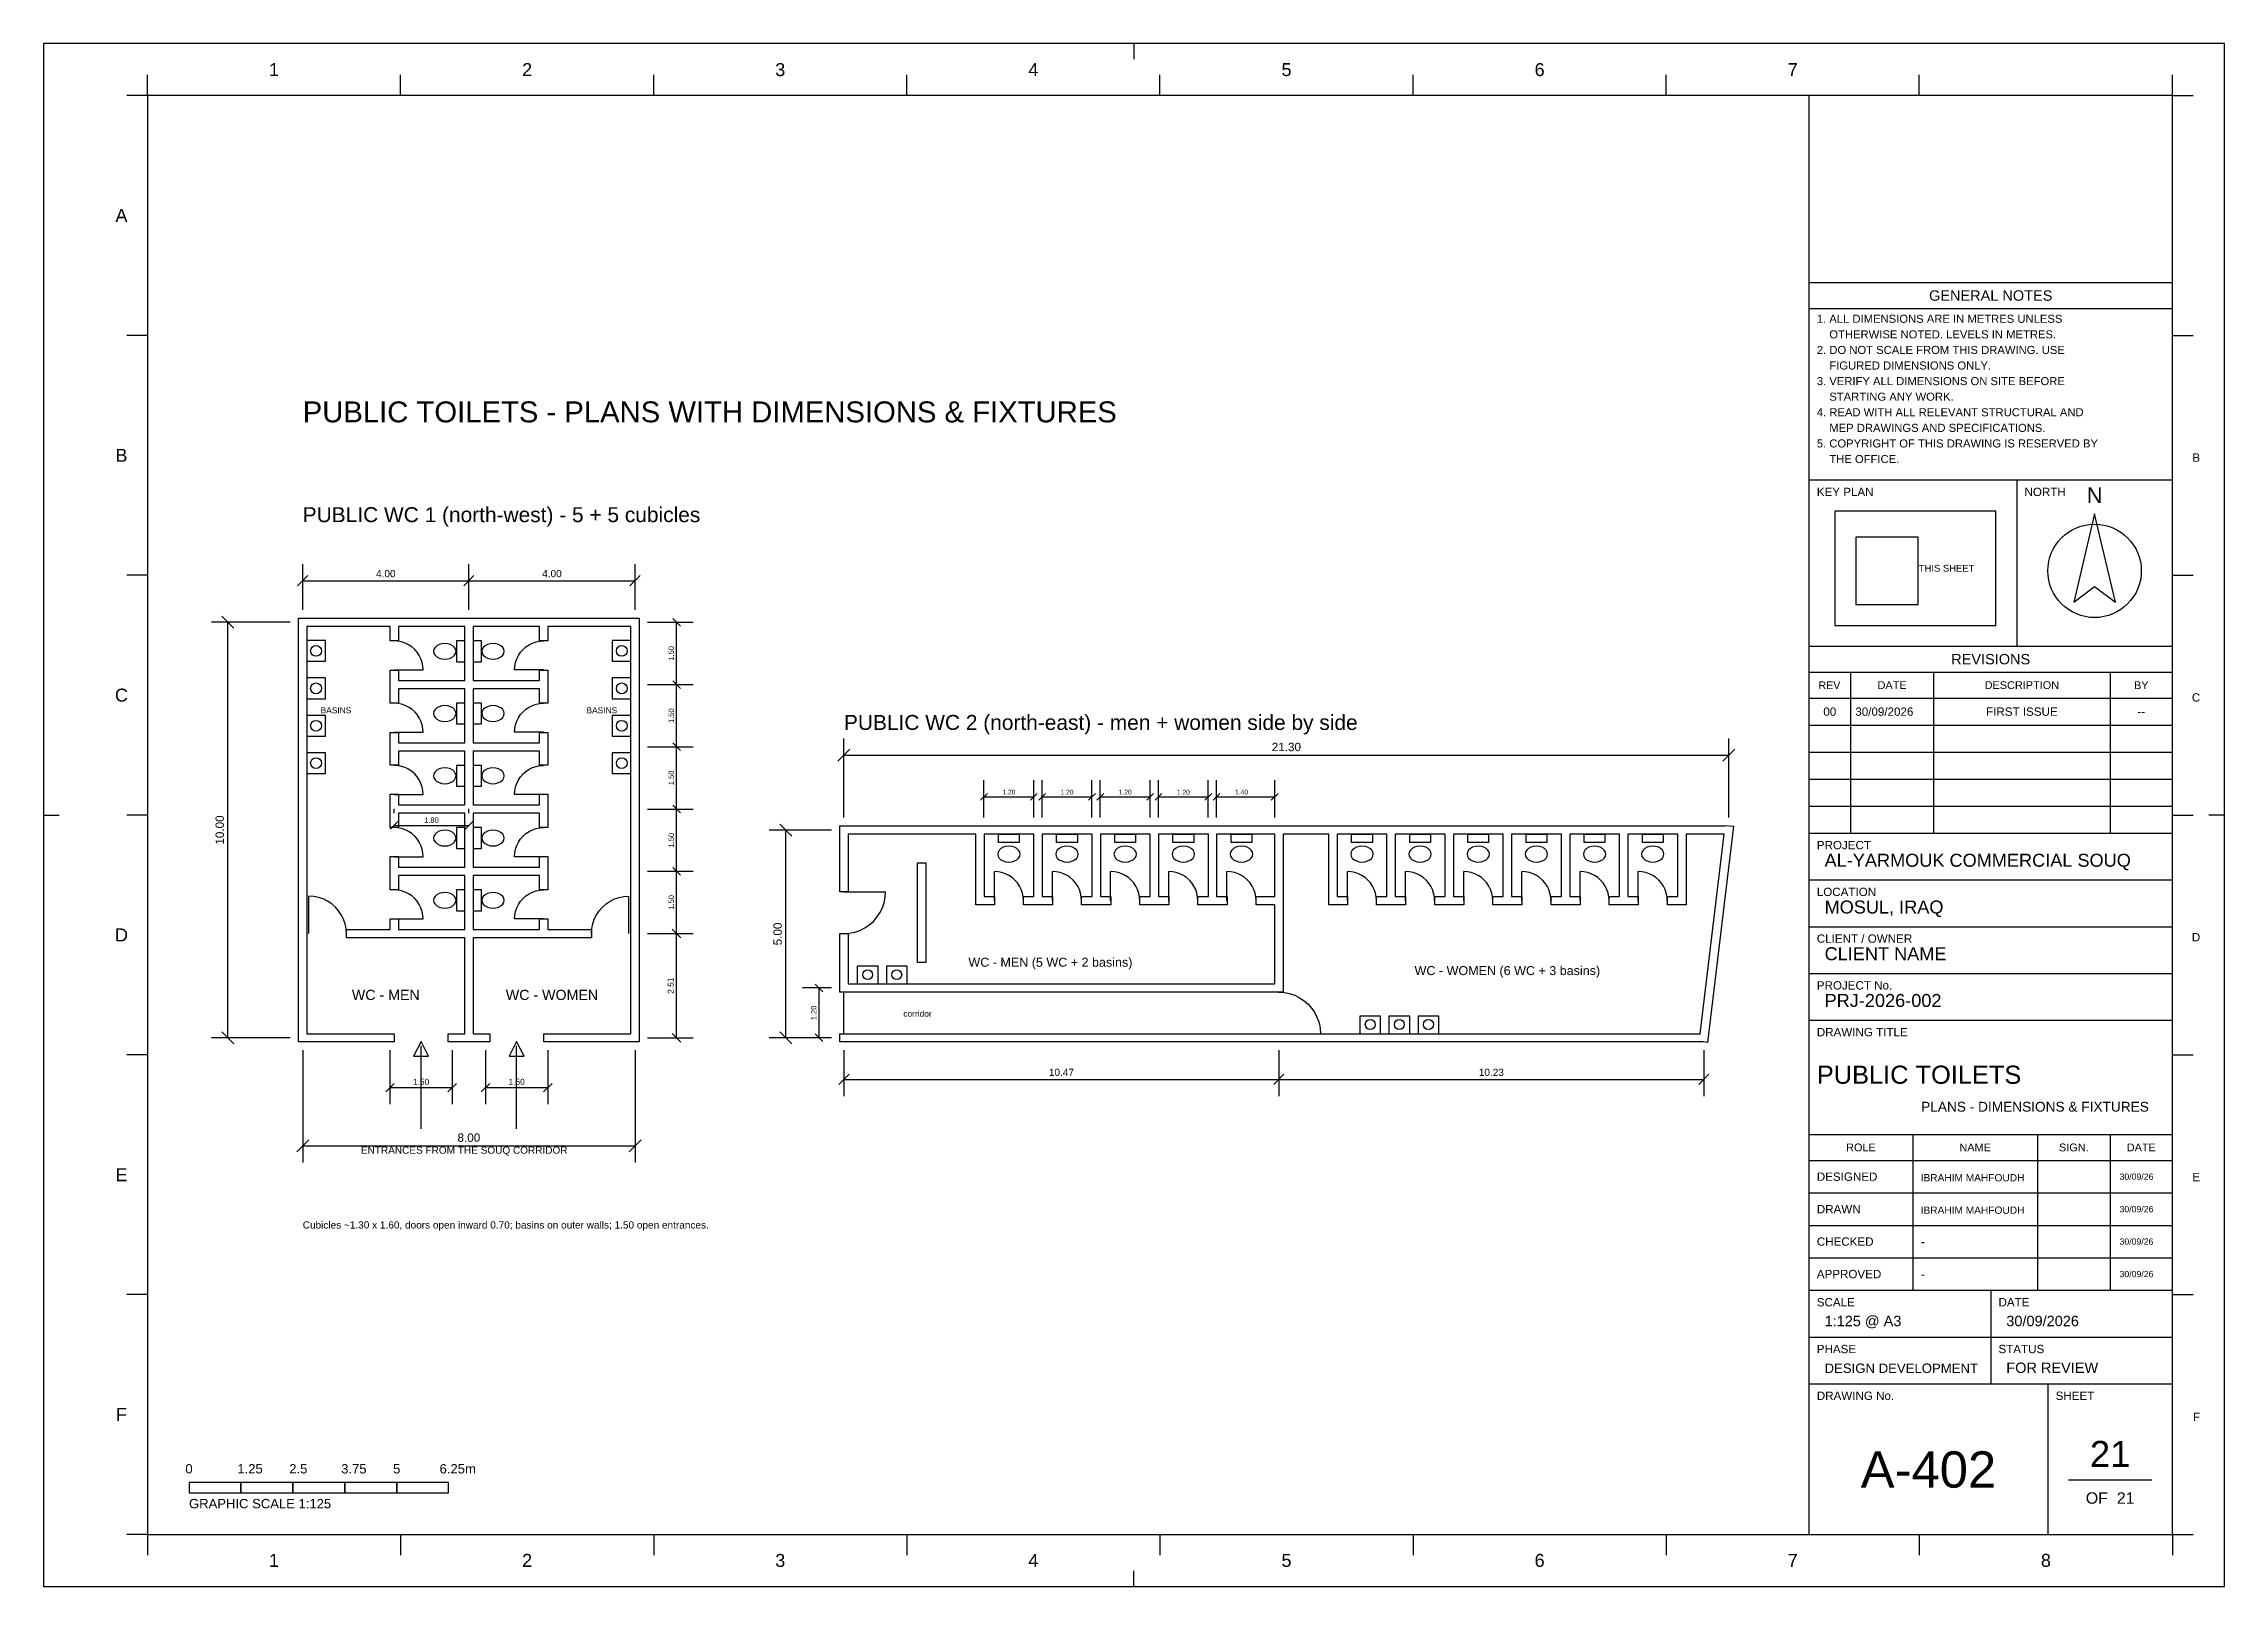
# Model space of a CAD drawing. Header units: metres. Extents: x 0 to 3661, y -5 to 371.
# Drawn here: x 3608 to 3660.5, y 0 to 37.1 of the extents above; entities that cross this region are included whole.
import ezdxf
from ezdxf.enums import TextEntityAlignment as Align

# ---------------------------------------------------------------- set-up
doc = ezdxf.new("R2010")
doc.units = ezdxf.units.M
doc.header["$MEASUREMENT"] = 0
for name, color, linetype in [('A-DOOR', 4, 'Continuous'), ('A-FIXT', 5, 'Continuous'), ('A-TEXT', 7, 'Continuous'), ('A-WALL', 7, 'Continuous'), ('A3_FRAME', 7, 'Continuous'), ('A3_SHEET', 7, 'Continuous'), ('AREA', 5, 'Continuous'), ('DIM', 1, 'Continuous'), ('SUB', 5, 'Continuous'), ('TB_FIELDS', 7, 'Continuous'), ('TB_HEADINGS', 7, 'Continuous'), ('TB_LABELS', 7, 'Continuous'), ('TB_LINES_THICK', 7, 'Continuous'), ('TB_LINES_THIN', 7, 'Continuous'), ('TB_SYMBOLS', 7, 'Continuous'), ('TITLE', 1, 'Continuous')]:
    doc.layers.add(name, color=color, linetype=linetype)
doc.styles.get("Standard").update_dxf_attribs({"font": 'arial.ttf'})

msp = doc.modelspace()

# ---------------------------------------------------------------- texts
at = {"layer": 'A-TEXT'}
msp.add_text('Cubicles ~1.30 x 1.60, doors open inward 0.70; basins on outer walls; 1.50 open entrances.', height=0.1728, dxfattribs=at).set_placement((3614.238, 8.611))
at = {"layer": 'AREA'}
for s, height, p in [('BASINS', 0.144, (3615.038, 21.011)), ('BASINS', 0.144, (3621.438, 21.011)), ('WC - MEN (5 WC + 2 basins)', 0.216, (3632.238, 14.911)), ('WC - WOMEN (6 WC + 3 basins)', 0.216, (3643.238, 14.71)), ('WC - MEN', 0.2448, (3616.238, 14.111)), ('WC - WOMEN', 0.2448, (3620.238, 14.111)), ('corridor', 0.144, (3629.038, 13.71))]:
    msp.add_text(s, height=height, dxfattribs=at).set_placement(p, align=Align.CENTER)
at = {"layer": 'DIM'}
for s, height, p in [('4.00', 0.1728, (3616.238, 24.285)), ('4.00', 0.1728, (3620.238, 24.285)), ('21.30', 0.2016, (3637.918, 20.099)), ('1.20', 0.1152, (3631.238, 19.056)), ('1.20', 0.1152, (3632.638, 19.056)), ('1.20', 0.1152, (3634.038, 19.056)), ('1.20', 0.1152, (3635.438, 19.056)), ('1.40', 0.1152, (3636.838, 19.056)), ('1.80', 0.1296, (3617.338, 18.373)), ('1.50', 0.144, (3617.088, 12.07)), ('1.50', 0.144, (3619.388, 12.07)), ('10.47', 0.1728, (3632.503, 12.284)), ('10.23', 0.1728, (3642.853, 12.284)), ('8.00', 0.2016, (3618.238, 10.698))]:
    msp.add_text(s, height=height, dxfattribs=at).set_placement(p, align=Align.CENTER)
for s, height, p in [('1.50', 0.1296, (3623.175, 22.451)), ('1.50', 0.1296, (3623.175, 20.953)), ('1.50', 0.1296, (3623.175, 19.456)), ('10.00', 0.2016, (3612.34, 18.201)), ('1.50', 0.1296, (3623.175, 17.957)), ('1.50', 0.1296, (3623.175, 16.459)), ('5.00', 0.2016, (3625.77, 15.7)), ('2.51', 0.144, (3623.168, 14.456)), ('1.20', 0.1296, (3626.605, 13.8))]:
    msp.add_text(s, height=height, rotation=90, dxfattribs=at).set_placement(p, align=Align.CENTER)
at = {"layer": 'SUB'}
msp.add_text('ENTRANCES FROM THE SOUQ CORRIDOR', height=0.1728, dxfattribs=at).set_placement((3615.638, 10.411))
at = {"layer": 'TB_FIELDS'}
for s, height, p in [('1. ALL DIMENSIONS ARE IN METRES UNLESS', 0.1938, (3650.688, 30.407)), ('    OTHERWISE NOTED. LEVELS IN METRES.', 0.1938, (3650.688, 30.032)), ('2. DO NOT SCALE FROM THIS DRAWING. USE', 0.1938, (3650.688, 29.657)), ('    FIGURED DIMENSIONS ONLY.', 0.1938, (3650.688, 29.282)), ('3. VERIFY ALL DIMENSIONS ON SITE BEFORE', 0.1938, (3650.688, 28.907)), ('4. READ WITH ALL RELEVANT STRUCTURAL AND', 0.1938, (3650.688, 28.157)), ('    STARTING ANY WORK.', 0.1938, (3650.688, 28.532)), ('    MEP DRAWINGS AND SPECIFICATIONS.', 0.1938, (3650.688, 27.782)), ('5. COPYRIGHT OF THIS DRAWING IS RESERVED BY', 0.1938, (3650.688, 27.407)), ('    THE OFFICE.', 0.1938, (3650.688, 27.032)), ('00', 0.2, (3650.845, 20.95)), ('30/09/2026', 0.2, (3651.615, 20.95)), ('FIRST ISSUE', 0.2, (3654.763, 20.95)), ('--', 0.2, (3658.407, 20.95)), ('AL-YARMOUK COMMERCIAL SOUQ', 0.3125, (3650.875, 17.317)), ('MOSUL, IRAQ', 0.3125, (3650.875, 16.192)), ('CLIENT NAME', 0.3125, (3650.875, 15.068)), ('PRJ-2026-002', 0.3125, (3650.875, 13.943)), ('PLANS - DIMENSIONS & FIXTURES', 0.2355, (3653.199, 11.425)), ('IBRAHIM MAHFOUDH', 0.1749, (3653.188, 9.747)), ('30/09/26', 0.15, (3657.976, 9.784)), ('IBRAHIM MAHFOUDH', 0.1749, (3653.188, 8.966)), ('30/09/26', 0.15, (3657.976, 9.003)), ('-', 0.225, (3653.188, 8.184)), ('30/09/26', 0.15, (3657.976, 8.222)), ('-', 0.225, (3653.188, 7.403)), ('30/09/26', 0.15, (3657.976, 7.441)), ('1:125 @ A3', 0.25, (3650.875, 6.261)), ('30/09/2026', 0.25, (3655.25, 6.261)), ('DESIGN DEVELOPMENT', 0.2266, (3650.875, 5.136)), ('FOR REVIEW', 0.25, (3655.25, 5.136)), ('OF  21', 0.275, (3657.163, 1.988))]:
    msp.add_text(s, height=height, dxfattribs=at).set_placement(p)
at = {"layer": 'TB_HEADINGS'}
for s, height, p in [('GENERAL NOTES', 0.25, (3653.39, 30.938)), ('REVISIONS', 0.25, (3653.924, 22.188)), ('PUBLIC TOILETS', 0.4375, (3650.688, 12.094)), ('A-402', 0.875, (3651.745, 2.375)), ('21', 0.625, (3657.264, 2.875))]:
    msp.add_text(s, height=height, dxfattribs=at).set_placement(p)
at = {"layer": 'TB_LABELS'}
for s, height, p in [('1', 0.312, (3613.425, 36.344)), ('2', 0.312, (3619.519, 36.344)), ('3', 0.312, (3625.613, 36.344)), ('4', 0.312, (3631.707, 36.344)), ('5', 0.312, (3637.8, 36.344)), ('6', 0.312, (3643.894, 36.344)), ('7', 0.312, (3649.988, 36.344)), ('A', 0.312, (3609.729, 32.833)), ('B', 0.312, (3609.729, 27.062)), ('B', 0.2, (3659.729, 27.062)), ('KEY PLAN', 0.2, (3650.688, 26.238)), ('NORTH', 0.2, (3655.688, 26.238)), ('THIS SHEET', 0.1625, (3653.144, 24.419)), ('C', 0.312, (3609.717, 21.292)), ('REV', 0.1822, (3650.731, 21.594)), ('DATE', 0.1875, (3652.151, 21.594)), ('DESCRIPTION', 0.1875, (3654.73, 21.594)), ('BY', 0.1875, (3658.325, 21.594)), ('C', 0.2, (3659.717, 21.292)), ('PROJECT', 0.2, (3650.688, 17.738)), ('LOCATION', 0.2, (3650.688, 16.613)), ('D', 0.312, (3609.717, 15.521)), ('CLIENT / OWNER', 0.2, (3650.688, 15.488)), ('D', 0.2, (3659.717, 15.521)), ('PROJECT No.', 0.2, (3650.688, 14.363)), ('DRAWING TITLE', 0.2, (3650.688, 13.238)), ('ROLE', 0.1875, (3651.393, 10.469)), ('NAME', 0.1875, (3654.122, 10.469)), ('SIGN.', 0.1875, (3656.518, 10.469)), ('DATE', 0.1875, (3658.151, 10.469)), ('E', 0.312, (3609.729, 9.75)), ('DESIGNED', 0.2, (3650.688, 9.759)), ('E', 0.2, (3659.729, 9.75)), ('DRAWN', 0.2, (3650.688, 8.978)), ('CHECKED', 0.2, (3650.688, 8.197)), ('APPROVED', 0.2, (3650.688, 7.416)), ('SCALE', 0.2, (3650.688, 6.737)), ('DATE', 0.2, (3655.062, 6.737)), ('PHASE', 0.2, (3650.688, 5.612)), ('STATUS', 0.2, (3655.062, 5.612)), ('F', 0.312, (3609.742, 3.979)), ('DRAWING No.', 0.2, (3650.688, 4.487)), ('SHEET', 0.2, (3656.438, 4.487)), ('F', 0.2, (3659.742, 3.979)), ('0', 0.225, (3611.413, 2.717)), ('1.25', 0.225, (3612.663, 2.717)), ('2.5', 0.225, (3613.913, 2.717)), ('3.75', 0.225, (3615.163, 2.717)), ('5', 0.225, (3616.413, 2.717)), ('6.25m', 0.225, (3617.532, 2.717)), ('GRAPHIC SCALE 1:125', 0.225, (3611.5, 1.879)), ('1', 0.312, (3613.425, 0.469)), ('2', 0.312, (3619.519, 0.469)), ('3', 0.312, (3625.613, 0.469)), ('4', 0.312, (3631.707, 0.469)), ('5', 0.312, (3637.8, 0.469)), ('6', 0.312, (3643.894, 0.469)), ('7', 0.312, (3649.988, 0.469)), ('8', 0.312, (3656.082, 0.469))]:
    msp.add_text(s, height=height, dxfattribs=at).set_placement(p)
at = {"layer": 'TB_SYMBOLS'}
msp.add_text('N', height=0.375, dxfattribs=at).set_placement((3657.186, 26.073))
at = {"layer": 'TITLE'}
for s, height, p in [('PUBLIC TOILETS - PLANS WITH DIMENSIONS & FIXTURES', 0.504, (3614.238, 28.011)), ('PUBLIC WC 1 (north-west) - 5 + 5 cubicles', 0.36, (3614.238, 25.61)), ('PUBLIC WC 2 (north-east) - men + women side by side', 0.36, (3627.268, 20.61))]:
    msp.add_text(s, height=height, dxfattribs=at).set_placement(p)

# ---------------------------------------------------------------- linework, layer by layer
at = {"layer": 'A-DOOR'}
for p, q in [((3616.438, 22.052), (3617.138, 22.052)), ((3620.038, 22.052), (3619.338, 22.052)), ((3616.438, 20.555), (3617.138, 20.555)), ((3620.038, 20.555), (3619.338, 20.555)), ((3616.438, 19.056), (3617.138, 19.056)), ((3620.038, 19.056), (3619.338, 19.056)), ((3616.438, 17.558), (3617.138, 17.558)), ((3620.038, 17.558), (3619.338, 17.558)), ((3630.888, 16.5), (3630.888, 17.201)), ((3632.288, 16.5), (3632.288, 17.201)), ((3633.688, 16.5), (3633.688, 17.201)), ((3635.088, 16.5), (3635.088, 17.201)), ((3636.488, 16.5), (3636.488, 17.201)), ((3639.388, 16.5), (3639.388, 17.201)), ((3640.788, 16.5), (3640.788, 17.201)), ((3642.188, 16.5), (3642.188, 17.201)), ((3643.588, 16.5), (3643.588, 17.201)), ((3644.988, 16.5), (3644.988, 17.201)), ((3646.388, 16.5), (3646.388, 17.201)), ((3614.388, 15.71), (3614.388, 16.61)), ((3622.088, 15.71), (3622.088, 16.61)), ((3627.268, 16.71), (3628.268, 16.71)), ((3616.438, 16.061), (3617.138, 16.061)), ((3620.038, 16.061), (3619.338, 16.061)), ((3627.268, 13.3), (3627.268, 14.3)), ((3637.738, 13.3), (3638.738, 13.3))]:
    msp.add_line(p, q, dxfattribs=at)
for points in [[(3617.138, 22.052), (3617.132, 22.144), (3617.114, 22.234), (3617.085, 22.32), (3617.044, 22.402), (3616.993, 22.479), (3616.933, 22.547), (3616.864, 22.608), (3616.788, 22.659), (3616.706, 22.699), (3616.619, 22.729), (3616.529, 22.747), (3616.438, 22.753)], [(3619.338, 22.052), (3619.344, 22.144), (3619.362, 22.234), (3619.391, 22.32), (3619.432, 22.402), (3619.483, 22.479), (3619.543, 22.547), (3619.612, 22.608), (3619.688, 22.659), (3619.77, 22.699), (3619.857, 22.729), (3619.947, 22.747), (3620.038, 22.753)], [(3617.138, 20.555), (3617.132, 20.646), (3617.114, 20.736), (3617.085, 20.822), (3617.044, 20.904), (3616.993, 20.981), (3616.933, 21.049), (3616.864, 21.11), (3616.788, 21.161), (3616.706, 21.201), (3616.619, 21.231), (3616.529, 21.248), (3616.438, 21.255)], [(3619.338, 20.555), (3619.344, 20.646), (3619.362, 20.736), (3619.391, 20.822), (3619.432, 20.904), (3619.483, 20.981), (3619.543, 21.049), (3619.612, 21.11), (3619.688, 21.161), (3619.77, 21.201), (3619.857, 21.231), (3619.947, 21.248), (3620.038, 21.255)], [(3617.138, 19.056), (3617.132, 19.148), (3617.114, 19.238), (3617.085, 19.324), (3617.044, 19.407), (3616.993, 19.483), (3616.933, 19.552), (3616.864, 19.612), (3616.788, 19.663), (3616.706, 19.703), (3616.619, 19.733), (3616.529, 19.75), (3616.438, 19.756)], [(3619.338, 19.056), (3619.344, 19.148), (3619.362, 19.238), (3619.391, 19.324), (3619.432, 19.407), (3619.483, 19.483), (3619.543, 19.552), (3619.612, 19.612), (3619.688, 19.663), (3619.77, 19.703), (3619.857, 19.733), (3619.947, 19.75), (3620.038, 19.756)], [(3617.138, 17.558), (3617.132, 17.65), (3617.114, 17.74), (3617.085, 17.826), (3617.044, 17.909), (3616.993, 17.985), (3616.933, 18.053), (3616.864, 18.114), (3616.788, 18.165), (3616.706, 18.205), (3616.619, 18.235), (3616.529, 18.253), (3616.438, 18.259)], [(3619.338, 17.558), (3619.344, 17.65), (3619.362, 17.74), (3619.391, 17.826), (3619.432, 17.909), (3619.483, 17.985), (3619.543, 18.053), (3619.612, 18.114), (3619.688, 18.165), (3619.77, 18.205), (3619.857, 18.235), (3619.947, 18.253), (3620.038, 18.259)], [(3631.588, 16.5), (3631.582, 16.592), (3631.564, 16.682), (3631.535, 16.768), (3631.494, 16.851), (3631.443, 16.927), (3631.383, 16.995), (3631.314, 17.056), (3631.238, 17.107), (3631.156, 17.147), (3631.069, 17.177), (3630.979, 17.195), (3630.888, 17.201)], [(3632.988, 16.5), (3632.982, 16.592), (3632.964, 16.682), (3632.935, 16.768), (3632.894, 16.851), (3632.843, 16.927), (3632.783, 16.995), (3632.714, 17.056), (3632.638, 17.107), (3632.556, 17.147), (3632.469, 17.177), (3632.379, 17.195), (3632.288, 17.201)], [(3634.388, 16.5), (3634.382, 16.592), (3634.364, 16.682), (3634.335, 16.768), (3634.294, 16.851), (3634.243, 16.927), (3634.183, 16.995), (3634.114, 17.056), (3634.038, 17.107), (3633.956, 17.147), (3633.869, 17.177), (3633.779, 17.195), (3633.688, 17.201)], [(3635.788, 16.5), (3635.782, 16.592), (3635.764, 16.682), (3635.735, 16.768), (3635.694, 16.851), (3635.643, 16.927), (3635.583, 16.995), (3635.514, 17.056), (3635.438, 17.107), (3635.356, 17.147), (3635.269, 17.177), (3635.179, 17.195), (3635.088, 17.201)], [(3637.188, 16.5), (3637.182, 16.592), (3637.164, 16.682), (3637.135, 16.768), (3637.094, 16.851), (3637.043, 16.927), (3636.983, 16.995), (3636.914, 17.056), (3636.838, 17.107), (3636.756, 17.147), (3636.669, 17.177), (3636.579, 17.195), (3636.488, 17.201)], [(3640.088, 16.5), (3640.082, 16.592), (3640.064, 16.682), (3640.035, 16.768), (3639.994, 16.851), (3639.943, 16.927), (3639.883, 16.995), (3639.814, 17.056), (3639.738, 17.107), (3639.656, 17.147), (3639.569, 17.177), (3639.479, 17.195), (3639.388, 17.201)], [(3641.488, 16.5), (3641.482, 16.592), (3641.464, 16.682), (3641.435, 16.768), (3641.394, 16.851), (3641.343, 16.927), (3641.283, 16.995), (3641.214, 17.056), (3641.138, 17.107), (3641.056, 17.147), (3640.969, 17.177), (3640.879, 17.195), (3640.788, 17.201)], [(3642.888, 16.5), (3642.882, 16.592), (3642.864, 16.682), (3642.835, 16.768), (3642.794, 16.851), (3642.743, 16.927), (3642.683, 16.995), (3642.614, 17.056), (3642.538, 17.107), (3642.456, 17.147), (3642.369, 17.177), (3642.279, 17.195), (3642.188, 17.201)], [(3644.288, 16.5), (3644.282, 16.592), (3644.264, 16.682), (3644.235, 16.768), (3644.194, 16.851), (3644.143, 16.927), (3644.083, 16.995), (3644.014, 17.056), (3643.938, 17.107), (3643.856, 17.147), (3643.769, 17.177), (3643.679, 17.195), (3643.588, 17.201)], [(3645.688, 16.5), (3645.682, 16.592), (3645.664, 16.682), (3645.635, 16.768), (3645.594, 16.851), (3645.543, 16.927), (3645.483, 16.995), (3645.414, 17.056), (3645.338, 17.107), (3645.256, 17.147), (3645.169, 17.177), (3645.079, 17.195), (3644.988, 17.201)], [(3647.088, 16.5), (3647.082, 16.592), (3647.064, 16.682), (3647.035, 16.768), (3646.994, 16.851), (3646.943, 16.927), (3646.883, 16.995), (3646.814, 17.056), (3646.738, 17.107), (3646.656, 17.147), (3646.569, 17.177), (3646.479, 17.195), (3646.388, 17.201)], [(3615.288, 15.71), (3615.28, 15.828), (3615.257, 15.943), (3615.22, 16.055), (3615.167, 16.16), (3615.102, 16.258), (3615.024, 16.347), (3614.936, 16.424), (3614.838, 16.49), (3614.732, 16.542), (3614.621, 16.58), (3614.506, 16.603), (3614.388, 16.61)], [(3617.138, 16.061), (3617.132, 16.152), (3617.114, 16.242), (3617.085, 16.328), (3617.044, 16.41), (3616.993, 16.487), (3616.933, 16.555), (3616.864, 16.616), (3616.788, 16.667), (3616.706, 16.707), (3616.619, 16.737), (3616.529, 16.755), (3616.438, 16.761)], [(3619.338, 16.061), (3619.344, 16.152), (3619.362, 16.242), (3619.391, 16.328), (3619.432, 16.41), (3619.483, 16.487), (3619.543, 16.555), (3619.612, 16.616), (3619.688, 16.667), (3619.77, 16.707), (3619.857, 16.737), (3619.947, 16.755), (3620.038, 16.761)], [(3621.188, 15.71), (3621.196, 15.828), (3621.219, 15.943), (3621.256, 16.055), (3621.309, 16.16), (3621.374, 16.258), (3621.452, 16.347), (3621.54, 16.424), (3621.638, 16.49), (3621.744, 16.542), (3621.855, 16.58), (3621.97, 16.603), (3622.088, 16.61)], [(3627.268, 15.71), (3627.398, 15.719), (3627.527, 15.745), (3627.651, 15.787), (3627.768, 15.845), (3627.877, 15.917), (3627.975, 16.003), (3628.061, 16.102), (3628.134, 16.21), (3628.192, 16.328), (3628.234, 16.452), (3628.259, 16.58), (3628.268, 16.71)], [(3637.738, 14.3), (3637.869, 14.292), (3637.997, 14.266), (3638.121, 14.224), (3638.238, 14.166), (3638.347, 14.094), (3638.445, 14.008), (3638.531, 13.909), (3638.604, 13.8), (3638.662, 13.683), (3638.704, 13.559), (3638.729, 13.431), (3638.738, 13.3)]]:
    msp.add_lwpolyline(points, dxfattribs=at)
at = {"layer": 'A-FIXT'}
for points in [[(3614.338, 22.261), (3614.788, 22.261), (3614.788, 22.761), (3614.338, 22.761)], [(3617.928, 22.502), (3617.919, 22.551), (3617.892, 22.596), (3617.849, 22.636), (3617.793, 22.666), (3617.728, 22.685), (3617.658, 22.692), (3617.588, 22.685), (3617.523, 22.666), (3617.467, 22.636), (3617.424, 22.596), (3617.397, 22.551), (3617.388, 22.502), (3617.397, 22.452), (3617.424, 22.407), (3617.467, 22.367), (3617.523, 22.337), (3617.588, 22.318), (3617.658, 22.311), (3617.728, 22.318), (3617.793, 22.337), (3617.849, 22.367), (3617.892, 22.407), (3617.919, 22.452)], [(3617.938, 22.252), (3618.138, 22.252), (3618.138, 22.752), (3617.938, 22.752)], [(3618.338, 22.252), (3618.538, 22.252), (3618.538, 22.752), (3618.338, 22.752)], [(3619.088, 22.502), (3619.079, 22.551), (3619.052, 22.596), (3619.009, 22.636), (3618.953, 22.666), (3618.888, 22.685), (3618.818, 22.692), (3618.748, 22.685), (3618.683, 22.666), (3618.627, 22.636), (3618.584, 22.596), (3618.557, 22.551), (3618.548, 22.502), (3618.557, 22.452), (3618.584, 22.407), (3618.627, 22.367), (3618.683, 22.337), (3618.748, 22.318), (3618.818, 22.311), (3618.888, 22.318), (3618.953, 22.337), (3619.009, 22.367), (3619.052, 22.407), (3619.079, 22.452)], [(3621.688, 22.261), (3622.138, 22.261), (3622.138, 22.761), (3621.688, 22.761)], [(3614.338, 21.36), (3614.788, 21.36), (3614.788, 21.86), (3614.338, 21.86)], [(3621.688, 21.36), (3622.138, 21.36), (3622.138, 21.86), (3621.688, 21.86)], [(3617.928, 21.003), (3617.919, 21.053), (3617.892, 21.099), (3617.849, 21.138), (3617.793, 21.168), (3617.728, 21.187), (3617.658, 21.194), (3617.588, 21.187), (3617.523, 21.168), (3617.467, 21.138), (3617.424, 21.099), (3617.397, 21.053), (3617.388, 21.003), (3617.397, 20.954), (3617.424, 20.909), (3617.467, 20.869), (3617.523, 20.839), (3617.588, 20.82), (3617.658, 20.814), (3617.728, 20.82), (3617.793, 20.839), (3617.849, 20.869), (3617.892, 20.909), (3617.919, 20.954)], [(3617.938, 20.753), (3618.138, 20.753), (3618.138, 21.253), (3617.938, 21.253)], [(3618.338, 20.753), (3618.538, 20.753), (3618.538, 21.253), (3618.338, 21.253)], [(3619.088, 21.003), (3619.079, 21.053), (3619.052, 21.099), (3619.009, 21.138), (3618.953, 21.168), (3618.888, 21.187), (3618.818, 21.194), (3618.748, 21.187), (3618.683, 21.168), (3618.627, 21.138), (3618.584, 21.099), (3618.557, 21.053), (3618.548, 21.003), (3618.557, 20.954), (3618.584, 20.909), (3618.627, 20.869), (3618.683, 20.839), (3618.748, 20.82), (3618.818, 20.814), (3618.888, 20.82), (3618.953, 20.839), (3619.009, 20.869), (3619.052, 20.909), (3619.079, 20.954)], [(3614.338, 20.46), (3614.788, 20.46), (3614.788, 20.96), (3614.338, 20.96)], [(3621.688, 20.46), (3622.138, 20.46), (3622.138, 20.96), (3621.688, 20.96)], [(3614.338, 19.561), (3614.788, 19.561), (3614.788, 20.061), (3614.338, 20.061)], [(3621.688, 19.561), (3622.138, 19.561), (3622.138, 20.061), (3621.688, 20.061)], [(3617.928, 19.506), (3617.919, 19.555), (3617.892, 19.601), (3617.849, 19.64), (3617.793, 19.67), (3617.728, 19.689), (3617.658, 19.695), (3617.588, 19.689), (3617.523, 19.67), (3617.467, 19.64), (3617.424, 19.601), (3617.397, 19.555), (3617.388, 19.506), (3617.397, 19.456), (3617.424, 19.41), (3617.467, 19.371), (3617.523, 19.341), (3617.588, 19.322), (3617.658, 19.316), (3617.728, 19.322), (3617.793, 19.341), (3617.849, 19.371), (3617.892, 19.41), (3617.919, 19.456)], [(3617.938, 19.256), (3618.138, 19.256), (3618.138, 19.756), (3617.938, 19.756)], [(3618.338, 19.256), (3618.538, 19.256), (3618.538, 19.756), (3618.338, 19.756)], [(3619.088, 19.506), (3619.079, 19.555), (3619.052, 19.601), (3619.009, 19.64), (3618.953, 19.67), (3618.888, 19.689), (3618.818, 19.695), (3618.748, 19.689), (3618.683, 19.67), (3618.627, 19.64), (3618.584, 19.601), (3618.557, 19.555), (3618.548, 19.506), (3618.557, 19.456), (3618.584, 19.41), (3618.627, 19.371), (3618.683, 19.341), (3618.748, 19.322), (3618.818, 19.316), (3618.888, 19.322), (3618.953, 19.341), (3619.009, 19.371), (3619.052, 19.41), (3619.079, 19.456)], [(3617.928, 18.008), (3617.919, 18.057), (3617.892, 18.102), (3617.849, 18.142), (3617.793, 18.172), (3617.728, 18.191), (3617.658, 18.198), (3617.588, 18.191), (3617.523, 18.172), (3617.467, 18.142), (3617.424, 18.102), (3617.397, 18.057), (3617.388, 18.008), (3617.397, 17.958), (3617.424, 17.913), (3617.467, 17.873), (3617.523, 17.843), (3617.588, 17.824), (3617.658, 17.817), (3617.728, 17.824), (3617.793, 17.843), (3617.849, 17.873), (3617.892, 17.913), (3617.919, 17.958)], [(3617.938, 17.758), (3618.138, 17.758), (3618.138, 18.258), (3617.938, 18.258)], [(3618.338, 17.758), (3618.538, 17.758), (3618.538, 18.258), (3618.338, 18.258)], [(3619.088, 18.008), (3619.079, 18.057), (3619.052, 18.102), (3619.009, 18.142), (3618.953, 18.172), (3618.888, 18.191), (3618.818, 18.198), (3618.748, 18.191), (3618.683, 18.172), (3618.627, 18.142), (3618.584, 18.102), (3618.557, 18.057), (3618.548, 18.008), (3618.557, 17.958), (3618.584, 17.913), (3618.627, 17.873), (3618.683, 17.843), (3618.748, 17.824), (3618.818, 17.817), (3618.888, 17.824), (3618.953, 17.843), (3619.009, 17.873), (3619.052, 17.913), (3619.079, 17.958)], [(3630.988, 18.101), (3631.488, 18.101), (3631.488, 17.901), (3630.988, 17.901)], [(3632.388, 18.101), (3632.888, 18.101), (3632.888, 17.901), (3632.388, 17.901)], [(3633.788, 18.101), (3634.288, 18.101), (3634.288, 17.901), (3633.788, 17.901)], [(3635.188, 18.101), (3635.688, 18.101), (3635.688, 17.901), (3635.188, 17.901)], [(3636.588, 18.101), (3637.088, 18.101), (3637.088, 17.901), (3636.588, 17.901)], [(3639.488, 18.101), (3639.988, 18.101), (3639.988, 17.901), (3639.488, 17.901)], [(3640.888, 18.101), (3641.388, 18.101), (3641.388, 17.901), (3640.888, 17.901)], [(3642.288, 18.101), (3642.788, 18.101), (3642.788, 17.901), (3642.288, 17.901)], [(3643.688, 18.101), (3644.188, 18.101), (3644.188, 17.901), (3643.688, 17.901)], [(3645.088, 18.101), (3645.588, 18.101), (3645.588, 17.901), (3645.088, 17.901)], [(3646.488, 18.101), (3646.988, 18.101), (3646.988, 17.901), (3646.488, 17.901)], [(3631.238, 17.811), (3631.168, 17.804), (3631.103, 17.785), (3631.047, 17.755), (3631.004, 17.715), (3630.977, 17.67), (3630.968, 17.62), (3630.977, 17.571), (3631.004, 17.526), (3631.047, 17.486), (3631.103, 17.456), (3631.168, 17.437), (3631.238, 17.43), (3631.308, 17.437), (3631.373, 17.456), (3631.429, 17.486), (3631.472, 17.526), (3631.499, 17.571), (3631.508, 17.62), (3631.499, 17.67), (3631.472, 17.715), (3631.429, 17.755), (3631.373, 17.785), (3631.308, 17.804)], [(3632.638, 17.811), (3632.568, 17.804), (3632.503, 17.785), (3632.447, 17.755), (3632.404, 17.715), (3632.377, 17.67), (3632.368, 17.62), (3632.377, 17.571), (3632.404, 17.526), (3632.447, 17.486), (3632.503, 17.456), (3632.568, 17.437), (3632.638, 17.43), (3632.708, 17.437), (3632.773, 17.456), (3632.829, 17.486), (3632.872, 17.526), (3632.899, 17.571), (3632.908, 17.62), (3632.899, 17.67), (3632.872, 17.715), (3632.829, 17.755), (3632.773, 17.785), (3632.708, 17.804)], [(3634.038, 17.811), (3633.968, 17.804), (3633.903, 17.785), (3633.847, 17.755), (3633.804, 17.715), (3633.777, 17.67), (3633.768, 17.62), (3633.777, 17.571), (3633.804, 17.526), (3633.847, 17.486), (3633.903, 17.456), (3633.968, 17.437), (3634.038, 17.43), (3634.108, 17.437), (3634.173, 17.456), (3634.229, 17.486), (3634.272, 17.526), (3634.299, 17.571), (3634.308, 17.62), (3634.299, 17.67), (3634.272, 17.715), (3634.229, 17.755), (3634.173, 17.785), (3634.108, 17.804)], [(3635.438, 17.811), (3635.368, 17.804), (3635.303, 17.785), (3635.247, 17.755), (3635.204, 17.715), (3635.177, 17.67), (3635.168, 17.62), (3635.177, 17.571), (3635.204, 17.526), (3635.247, 17.486), (3635.303, 17.456), (3635.368, 17.437), (3635.438, 17.43), (3635.508, 17.437), (3635.573, 17.456), (3635.629, 17.486), (3635.672, 17.526), (3635.699, 17.571), (3635.708, 17.62), (3635.699, 17.67), (3635.672, 17.715), (3635.629, 17.755), (3635.573, 17.785), (3635.508, 17.804)], [(3636.838, 17.811), (3636.768, 17.804), (3636.703, 17.785), (3636.647, 17.755), (3636.604, 17.715), (3636.577, 17.67), (3636.568, 17.62), (3636.577, 17.571), (3636.604, 17.526), (3636.647, 17.486), (3636.703, 17.456), (3636.768, 17.437), (3636.838, 17.43), (3636.908, 17.437), (3636.973, 17.456), (3637.029, 17.486), (3637.072, 17.526), (3637.099, 17.571), (3637.108, 17.62), (3637.099, 17.67), (3637.072, 17.715), (3637.029, 17.755), (3636.973, 17.785), (3636.908, 17.804)], [(3639.738, 17.811), (3639.668, 17.804), (3639.603, 17.785), (3639.547, 17.755), (3639.504, 17.715), (3639.477, 17.67), (3639.468, 17.62), (3639.477, 17.571), (3639.504, 17.526), (3639.547, 17.486), (3639.603, 17.456), (3639.668, 17.437), (3639.738, 17.43), (3639.808, 17.437), (3639.873, 17.456), (3639.929, 17.486), (3639.972, 17.526), (3639.999, 17.571), (3640.008, 17.62), (3639.999, 17.67), (3639.972, 17.715), (3639.929, 17.755), (3639.873, 17.785), (3639.808, 17.804)], [(3641.138, 17.811), (3641.068, 17.804), (3641.003, 17.785), (3640.947, 17.755), (3640.904, 17.715), (3640.877, 17.67), (3640.868, 17.62), (3640.877, 17.571), (3640.904, 17.526), (3640.947, 17.486), (3641.003, 17.456), (3641.068, 17.437), (3641.138, 17.43), (3641.208, 17.437), (3641.273, 17.456), (3641.329, 17.486), (3641.372, 17.526), (3641.399, 17.571), (3641.408, 17.62), (3641.399, 17.67), (3641.372, 17.715), (3641.329, 17.755), (3641.273, 17.785), (3641.208, 17.804)], [(3642.538, 17.811), (3642.468, 17.804), (3642.403, 17.785), (3642.347, 17.755), (3642.304, 17.715), (3642.277, 17.67), (3642.268, 17.62), (3642.277, 17.571), (3642.304, 17.526), (3642.347, 17.486), (3642.403, 17.456), (3642.468, 17.437), (3642.538, 17.43), (3642.608, 17.437), (3642.673, 17.456), (3642.729, 17.486), (3642.772, 17.526), (3642.799, 17.571), (3642.808, 17.62), (3642.799, 17.67), (3642.772, 17.715), (3642.729, 17.755), (3642.673, 17.785), (3642.608, 17.804)], [(3643.938, 17.811), (3643.868, 17.804), (3643.803, 17.785), (3643.747, 17.755), (3643.704, 17.715), (3643.677, 17.67), (3643.668, 17.62), (3643.677, 17.571), (3643.704, 17.526), (3643.747, 17.486), (3643.803, 17.456), (3643.868, 17.437), (3643.938, 17.43), (3644.008, 17.437), (3644.073, 17.456), (3644.129, 17.486), (3644.172, 17.526), (3644.199, 17.571), (3644.208, 17.62), (3644.199, 17.67), (3644.172, 17.715), (3644.129, 17.755), (3644.073, 17.785), (3644.008, 17.804)], [(3645.338, 17.811), (3645.268, 17.804), (3645.203, 17.785), (3645.147, 17.755), (3645.104, 17.715), (3645.077, 17.67), (3645.068, 17.62), (3645.077, 17.571), (3645.104, 17.526), (3645.147, 17.486), (3645.203, 17.456), (3645.268, 17.437), (3645.338, 17.43), (3645.408, 17.437), (3645.473, 17.456), (3645.529, 17.486), (3645.572, 17.526), (3645.599, 17.571), (3645.608, 17.62), (3645.599, 17.67), (3645.572, 17.715), (3645.529, 17.755), (3645.473, 17.785), (3645.408, 17.804)], [(3646.738, 17.811), (3646.668, 17.804), (3646.603, 17.785), (3646.547, 17.755), (3646.504, 17.715), (3646.477, 17.67), (3646.468, 17.62), (3646.477, 17.571), (3646.504, 17.526), (3646.547, 17.486), (3646.603, 17.456), (3646.668, 17.437), (3646.738, 17.43), (3646.808, 17.437), (3646.873, 17.456), (3646.929, 17.486), (3646.972, 17.526), (3646.999, 17.571), (3647.008, 17.62), (3646.999, 17.67), (3646.972, 17.715), (3646.929, 17.755), (3646.873, 17.785), (3646.808, 17.804)], [(3617.928, 16.509), (3617.919, 16.559), (3617.892, 16.605), (3617.849, 16.644), (3617.793, 16.674), (3617.728, 16.693), (3617.658, 16.7), (3617.588, 16.693), (3617.523, 16.674), (3617.467, 16.644), (3617.424, 16.605), (3617.397, 16.559), (3617.388, 16.509), (3617.397, 16.46), (3617.424, 16.415), (3617.467, 16.375), (3617.523, 16.345), (3617.588, 16.326), (3617.658, 16.32), (3617.728, 16.326), (3617.793, 16.345), (3617.849, 16.375), (3617.892, 16.415), (3617.919, 16.46)], [(3617.938, 16.259), (3618.138, 16.259), (3618.138, 16.759), (3617.938, 16.759)], [(3618.338, 16.259), (3618.538, 16.259), (3618.538, 16.759), (3618.338, 16.759)], [(3619.088, 16.509), (3619.079, 16.559), (3619.052, 16.605), (3619.009, 16.644), (3618.953, 16.674), (3618.888, 16.693), (3618.818, 16.7), (3618.748, 16.693), (3618.683, 16.674), (3618.627, 16.644), (3618.584, 16.605), (3618.557, 16.559), (3618.548, 16.509), (3618.557, 16.46), (3618.584, 16.415), (3618.627, 16.375), (3618.683, 16.345), (3618.748, 16.326), (3618.818, 16.32), (3618.888, 16.326), (3618.953, 16.345), (3619.009, 16.375), (3619.052, 16.415), (3619.079, 16.46)], [(3627.588, 14.501), (3628.088, 14.501), (3628.088, 14.921), (3627.588, 14.921)], [(3628.288, 14.501), (3628.788, 14.501), (3628.788, 14.921), (3628.288, 14.921)], [(3639.688, 13.3), (3640.188, 13.3), (3640.188, 13.72), (3639.688, 13.72)], [(3640.388, 13.3), (3640.888, 13.3), (3640.888, 13.72), (3640.388, 13.72)], [(3641.088, 13.3), (3641.588, 13.3), (3641.588, 13.72), (3641.088, 13.72)]]:
    msp.add_lwpolyline(points, close=True, dxfattribs=at)
for centre, radius in [((3614.558, 22.511), 0.13), ((3621.918, 22.511), 0.13), ((3614.558, 21.61), 0.13), ((3621.918, 21.61), 0.13), ((3614.558, 20.71), 0.13), ((3621.918, 20.71), 0.13), ((3614.558, 19.811), 0.13), ((3621.918, 19.811), 0.13), ((3627.838, 14.72), 0.12), ((3628.538, 14.72), 0.12), ((3639.938, 13.521), 0.12), ((3640.638, 13.521), 0.12), ((3641.338, 13.521), 0.12)]:
    msp.add_circle(centre, radius, dxfattribs=at)
at = {"layer": 'A-WALL'}
for points in [[(3622.34, 23.3), (3622.34, 13.1), (3620.04, 13.1), (3620.04, 13.3), (3622.14, 13.3), (3622.14, 23.1), (3620.14, 23.1), (3620.14, 22.75), (3619.94, 22.75), (3619.94, 23.1), (3618.34, 23.1), (3618.34, 21.8), (3619.94, 21.8), (3619.94, 22.05), (3620.14, 22.05), (3620.14, 21.8), (3620.14, 21.6), (3620.14, 21.25), (3619.94, 21.25), (3619.94, 21.6), (3618.34, 21.6), (3618.34, 20.3), (3619.94, 20.3), (3619.94, 20.55), (3620.14, 20.55), (3620.14, 20.3), (3620.14, 20.1), (3620.14, 19.76), (3619.94, 19.76), (3619.94, 20.1), (3618.34, 20.1), (3618.34, 18.81), (3619.94, 18.81), (3619.94, 19.06), (3620.14, 19.06), (3620.14, 18.81), (3620.14, 18.61), (3620.14, 18.26), (3619.94, 18.26), (3619.94, 18.61), (3618.34, 18.61), (3618.34, 17.31), (3619.94, 17.31), (3619.94, 17.56), (3620.14, 17.56), (3620.14, 17.31), (3620.14, 17.11), (3620.14, 16.76), (3619.94, 16.76), (3619.94, 17.11), (3618.34, 17.11), (3618.34, 15.81), (3619.94, 15.81), (3619.94, 16.06), (3620.14, 16.06), (3620.14, 15.81), (3621.19, 15.81), (3621.19, 15.61), (3618.34, 15.61), (3618.34, 13.3), (3618.74, 13.3), (3618.74, 13.1), (3618.34, 13.1), (3618.14, 13.1), (3617.74, 13.1), (3617.74, 13.3), (3618.14, 13.3), (3618.14, 15.61), (3615.29, 15.61), (3615.29, 15.81), (3616.34, 15.81), (3616.34, 16.06), (3616.54, 16.06), (3616.54, 15.81), (3618.14, 15.81), (3618.14, 17.11), (3616.54, 17.11), (3616.54, 16.76), (3616.34, 16.76), (3616.34, 17.11), (3616.34, 17.31), (3616.34, 17.56), (3616.54, 17.56), (3616.54, 17.31), (3618.14, 17.31), (3618.14, 18.61), (3616.54, 18.61), (3616.54, 18.26), (3616.34, 18.26), (3616.34, 18.61), (3616.34, 18.81), (3616.34, 19.06), (3616.54, 19.06), (3616.54, 18.81), (3618.14, 18.81), (3618.14, 20.1), (3616.54, 20.1), (3616.54, 19.76), (3616.34, 19.76), (3616.34, 20.1), (3616.34, 20.3), (3616.34, 20.55), (3616.54, 20.55), (3616.54, 20.3), (3618.14, 20.3), (3618.14, 21.6), (3616.54, 21.6), (3616.54, 21.25), (3616.34, 21.25), (3616.34, 21.6), (3616.34, 21.8), (3616.34, 22.05), (3616.54, 22.05), (3616.54, 21.8), (3618.14, 21.8), (3618.14, 23.1), (3616.54, 23.1), (3616.54, 22.75), (3616.34, 22.75), (3616.34, 23.1), (3614.34, 23.1), (3614.34, 13.3), (3616.44, 13.3), (3616.44, 13.1), (3614.14, 13.1), (3614.14, 23.3), (3618.14, 23.3), (3618.34, 23.3)], [(3627.17, 14.3), (3627.17, 14.5), (3627.17, 15.71), (3627.37, 15.71), (3627.37, 14.5), (3637.64, 14.5), (3637.64, 16.4), (3637.19, 16.4), (3637.19, 16.6), (3637.64, 16.6), (3637.64, 18.1), (3636.24, 18.1), (3636.24, 16.6), (3636.49, 16.6), (3636.49, 16.4), (3636.24, 16.4), (3636.04, 16.4), (3635.79, 16.4), (3635.79, 16.6), (3636.04, 16.6), (3636.04, 18.1), (3634.84, 18.1), (3634.84, 16.6), (3635.09, 16.6), (3635.09, 16.4), (3634.84, 16.4), (3634.64, 16.4), (3634.39, 16.4), (3634.39, 16.6), (3634.64, 16.6), (3634.64, 18.1), (3633.44, 18.1), (3633.44, 16.6), (3633.69, 16.6), (3633.69, 16.4), (3633.44, 16.4), (3633.24, 16.4), (3632.99, 16.4), (3632.99, 16.6), (3633.24, 16.6), (3633.24, 18.1), (3632.04, 18.1), (3632.04, 16.6), (3632.29, 16.6), (3632.29, 16.4), (3632.04, 16.4), (3631.84, 16.4), (3631.59, 16.4), (3631.59, 16.6), (3631.84, 16.6), (3631.84, 18.1), (3630.64, 18.1), (3630.64, 16.6), (3630.89, 16.6), (3630.89, 16.4), (3630.64, 16.4), (3630.54, 16.4), (3630.44, 16.4), (3630.44, 18.1), (3627.37, 18.1), (3627.37, 16.71), (3627.17, 16.71), (3627.17, 18.1), (3627.17, 18.3), (3627.37, 18.3), (3637.64, 18.3), (3637.84, 18.3), (3648.479, 18.3), (3648.48, 18.31), (3648.68, 18.29), (3648.06, 13.09), (3647.95, 13.101), (3647.95, 13.1), (3637.84, 13.1), (3637.64, 13.1), (3627.17, 13.1), (3627.17, 13.3), (3637.64, 13.3), (3637.84, 13.3), (3647.883, 13.3), (3648.455, 18.1), (3647.54, 18.1), (3647.54, 16.4), (3647.44, 16.4), (3647.34, 16.4), (3647.09, 16.4), (3647.09, 16.6), (3647.34, 16.6), (3647.34, 18.1), (3646.14, 18.1), (3646.14, 16.6), (3646.39, 16.6), (3646.39, 16.4), (3646.14, 16.4), (3645.94, 16.4), (3645.69, 16.4), (3645.69, 16.6), (3645.94, 16.6), (3645.94, 18.1), (3644.74, 18.1), (3644.74, 16.6), (3644.99, 16.6), (3644.99, 16.4), (3644.74, 16.4), (3644.54, 16.4), (3644.29, 16.4), (3644.29, 16.6), (3644.54, 16.6), (3644.54, 18.1), (3643.34, 18.1), (3643.34, 16.6), (3643.59, 16.6), (3643.59, 16.4), (3643.34, 16.4), (3643.14, 16.4), (3642.89, 16.4), (3642.89, 16.6), (3643.14, 16.6), (3643.14, 18.1), (3641.94, 18.1), (3641.94, 16.6), (3642.19, 16.6), (3642.19, 16.4), (3641.94, 16.4), (3641.74, 16.4), (3641.49, 16.4), (3641.49, 16.6), (3641.74, 16.6), (3641.74, 18.1), (3640.54, 18.1), (3640.54, 16.6), (3640.79, 16.6), (3640.79, 16.4), (3640.54, 16.4), (3640.34, 16.4), (3640.09, 16.4), (3640.09, 16.6), (3640.34, 16.6), (3640.34, 18.1), (3639.14, 18.1), (3639.14, 16.6), (3639.39, 16.6), (3639.39, 16.4), (3639.14, 16.4), (3639.04, 16.4), (3638.94, 16.4), (3638.94, 18.1), (3637.84, 18.1), (3637.84, 14.5), (3637.84, 14.3), (3637.64, 14.3), (3627.37, 14.3)], [(3629.04, 17.41), (3629.24, 17.41), (3629.24, 15.01), (3629.04, 15.01)]]:
    msp.add_lwpolyline(points, close=True, dxfattribs=at)
at = {"layer": 'A3_FRAME'}
for p, q in [((3634.25, 37.125), (3634.25, 36.75)), ((3608, 18.562), (3608.375, 18.562)), ((3660.5, 18.562), (3660.125, 18.562)), ((3634.25, 0), (3634.25, 0.375))]:
    msp.add_line(p, q, dxfattribs=at)
for points in [[(3610.5, 1.25), (3659.25, 1.25), (3659.25, 35.875), (3610.5, 35.875)], [(3650.5, 1.25), (3659.25, 1.25), (3659.25, 35.875), (3650.5, 35.875)]]:
    msp.add_lwpolyline(points, close=True, dxfattribs=at)
at = {"layer": 'A3_SHEET'}
msp.add_lwpolyline([(3608, 0), (3660.5, 0), (3660.5, 37.125), (3608, 37.125)], close=True, dxfattribs=at)
at = {"layer": 'DIM'}
for p, q in [((3614.115, 24.077), (3614.361, 24.324)), ((3614.238, 23.5), (3614.238, 24.601)), ((3614.238, 24.201), (3618.238, 24.201)), ((3618.115, 24.077), (3618.361, 24.324)), ((3618.115, 24.077), (3618.361, 24.324)), ((3618.238, 23.5), (3618.238, 24.601)), ((3618.238, 23.5), (3618.238, 24.601)), ((3618.238, 24.201), (3622.238, 24.201)), ((3622.115, 24.077), (3622.361, 24.324)), ((3622.238, 23.5), (3622.238, 24.601)), ((3613.938, 23.201), (3612.038, 23.201)), ((3612.582, 23.056), (3612.294, 23.345)), ((3612.438, 13.2), (3612.438, 23.201)), ((3622.538, 23.201), (3623.638, 23.201)), ((3623.331, 23.108), (3623.145, 23.293)), ((3623.238, 21.703), (3623.238, 23.201)), ((3622.538, 21.703), (3623.638, 21.703)), ((3622.538, 21.703), (3623.638, 21.703)), ((3623.331, 21.61), (3623.145, 21.795)), ((3623.331, 21.61), (3623.145, 21.795)), ((3623.238, 20.204), (3623.238, 21.703)), ((3622.538, 20.204), (3623.638, 20.204)), ((3622.538, 20.204), (3623.638, 20.204)), ((3623.331, 20.112), (3623.145, 20.297)), ((3623.331, 20.112), (3623.145, 20.297)), ((3623.238, 18.706), (3623.238, 20.204)), ((3627.124, 19.857), (3627.412, 20.145)), ((3627.268, 18.5), (3627.268, 20.401)), ((3627.268, 20), (3648.568, 20)), ((3648.424, 19.857), (3648.712, 20.145)), ((3648.568, 18.5), (3648.568, 20.401)), ((3630.556, 18.918), (3630.72, 19.083)), ((3630.638, 18.5), (3630.638, 19.401)), ((3630.638, 19), (3631.838, 19)), ((3631.756, 18.918), (3631.92, 19.083)), ((3631.838, 18.5), (3631.838, 19.401)), ((3631.956, 18.918), (3632.12, 19.083)), ((3632.038, 18.5), (3632.038, 19.401)), ((3632.038, 19), (3633.238, 19)), ((3633.156, 18.918), (3633.32, 19.083)), ((3633.238, 18.5), (3633.238, 19.401)), ((3633.356, 18.918), (3633.52, 19.083)), ((3633.438, 18.5), (3633.438, 19.401)), ((3633.438, 19), (3634.638, 19)), ((3634.556, 18.918), (3634.72, 19.083)), ((3634.638, 18.5), (3634.638, 19.401)), ((3634.756, 18.918), (3634.92, 19.083)), ((3634.838, 18.5), (3634.838, 19.401)), ((3634.838, 19), (3636.038, 19)), ((3635.956, 18.918), (3636.12, 19.083)), ((3636.038, 18.5), (3636.038, 19.401)), ((3636.156, 18.918), (3636.32, 19.083)), ((3636.238, 18.5), (3636.238, 19.401)), ((3636.238, 19), (3637.64, 19)), ((3637.556, 18.918), (3637.72, 19.083)), ((3637.64, 18.5), (3637.64, 19.401)), ((3616.345, 18.218), (3616.531, 18.403)), ((3616.438, 18.61), (3616.438, 18.71)), ((3618.145, 18.218), (3618.331, 18.403)), ((3618.238, 18.61), (3618.238, 18.71)), ((3622.538, 18.706), (3623.638, 18.706)), ((3622.538, 18.706), (3623.638, 18.706)), ((3623.331, 18.614), (3623.145, 18.799)), ((3623.331, 18.614), (3623.145, 18.799)), ((3623.238, 17.209), (3623.238, 18.706)), ((3616.438, 18.311), (3618.238, 18.311)), ((3626.968, 18.201), (3625.468, 18.201)), ((3626.012, 18.056), (3625.724, 18.345)), ((3625.868, 13.2), (3625.868, 18.201)), ((3622.538, 17.209), (3623.638, 17.209)), ((3622.538, 17.209), (3623.638, 17.209)), ((3623.331, 17.116), (3623.145, 17.301)), ((3623.331, 17.116), (3623.145, 17.301)), ((3623.238, 15.71), (3623.238, 17.209)), ((3623.341, 15.608), (3623.135, 15.813)), ((3623.331, 15.618), (3623.145, 15.803)), ((3622.538, 15.71), (3623.638, 15.71)), ((3622.538, 15.71), (3623.638, 15.71)), ((3623.238, 13.2), (3623.238, 15.71)), ((3626.968, 14.4), (3626.268, 14.4)), ((3626.761, 14.308), (3626.575, 14.493)), ((3626.668, 13.2), (3626.668, 14.4)), ((3613.938, 13.2), (3612.038, 13.2)), ((3612.582, 13.056), (3612.294, 13.345)), ((3622.538, 13.2), (3623.638, 13.2)), ((3623.341, 13.098), (3623.135, 13.303)), ((3626.968, 13.2), (3625.468, 13.2)), ((3626.012, 13.056), (3625.724, 13.345)), ((3626.968, 13.2), (3626.268, 13.2)), ((3626.761, 13.108), (3626.575, 13.293)), ((3614.238, 12.9), (3614.238, 10.2)), ((3616.338, 12.9), (3616.338, 11.601)), ((3617.838, 12.9), (3617.838, 11.601)), ((3618.638, 12.9), (3618.638, 11.601)), ((3620.138, 12.9), (3620.138, 11.601)), ((3622.238, 12.9), (3622.238, 10.2)), ((3627.268, 12.9), (3627.268, 11.8)), ((3637.738, 12.9), (3637.738, 11.8)), ((3637.738, 12.9), (3637.738, 11.8)), ((3647.968, 12.9), (3647.968, 11.8)), ((3616.235, 11.898), (3616.441, 12.103)), ((3617.735, 11.898), (3617.941, 12.103)), ((3618.535, 11.898), (3618.741, 12.103)), ((3620.035, 11.898), (3620.241, 12.103)), ((3627.145, 12.077), (3627.391, 12.324)), ((3627.268, 12.2), (3637.738, 12.2)), ((3637.615, 12.077), (3637.861, 12.324)), ((3637.615, 12.077), (3637.861, 12.324)), ((3637.738, 12.2), (3647.968, 12.2)), ((3647.845, 12.077), (3648.091, 12.324)), ((3616.338, 12.001), (3617.838, 12.001)), ((3618.638, 12.001), (3620.138, 12.001)), ((3614.094, 10.457), (3614.382, 10.745)), ((3614.238, 10.601), (3622.238, 10.601)), ((3622.094, 10.457), (3622.382, 10.745))]:
    msp.add_line(p, q, dxfattribs=at)
at = {"layer": 'SUB'}
for p, q in [((3617.088, 11.011), (3617.088, 13.011)), ((3619.388, 11.011), (3619.388, 13.011))]:
    msp.add_line(p, q, dxfattribs=at)
for points in [[(3617.088, 13.111), (3616.908, 12.761), (3617.268, 12.761)], [(3619.388, 13.111), (3619.208, 12.761), (3619.568, 12.761)]]:
    msp.add_lwpolyline(points, close=True, dxfattribs=at)
at = {"layer": 'TB_LINES_THICK'}
for p, q in [((3650.5, 31.375), (3659.25, 31.375)), ((3650.5, 26.625), (3659.25, 26.625)), ((3650.5, 22.625), (3659.25, 22.625)), ((3650.5, 18.125), (3659.25, 18.125)), ((3650.5, 13.625), (3659.25, 13.625)), ((3650.5, 10.875), (3659.25, 10.875)), ((3650.5, 7.125), (3659.25, 7.125)), ((3650.5, 4.875), (3659.25, 4.875))]:
    msp.add_line(p, q, dxfattribs=at)
at = {"layer": 'TB_LINES_THIN'}
for p, q in [((3610.5, 35.875), (3610.5, 36.375)), ((3616.594, 35.875), (3616.594, 36.375)), ((3622.688, 35.875), (3622.688, 36.375)), ((3628.781, 35.875), (3628.781, 36.375)), ((3634.875, 35.875), (3634.875, 36.375)), ((3640.969, 35.875), (3640.969, 36.375)), ((3647.062, 35.875), (3647.062, 36.375)), ((3653.156, 35.875), (3653.156, 36.375)), ((3659.25, 35.875), (3659.25, 36.375)), ((3610.5, 35.875), (3610, 35.875)), ((3659.25, 35.875), (3659.75, 35.875)), ((3650.5, 30.75), (3659.25, 30.75)), ((3610.5, 30.104), (3610, 30.104)), ((3659.25, 30.104), (3659.75, 30.104)), ((3655.5, 26.625), (3655.5, 22.625)), ((3610.5, 24.333), (3610, 24.333)), ((3659.25, 24.333), (3659.75, 24.333)), ((3650.5, 22), (3659.25, 22)), ((3651.5, 22), (3651.5, 18.125)), ((3653.5, 22), (3653.5, 18.125)), ((3657.75, 22), (3657.75, 18.125)), ((3650.5, 21.375), (3659.25, 21.375)), ((3650.5, 20.725), (3659.25, 20.725)), ((3650.5, 20.075), (3659.25, 20.075)), ((3650.5, 19.425), (3659.25, 19.425)), ((3610.5, 18.562), (3610, 18.562)), ((3650.5, 18.775), (3659.25, 18.775)), ((3659.25, 18.562), (3659.75, 18.562)), ((3650.5, 17), (3659.25, 17)), ((3650.5, 15.875), (3659.25, 15.875)), ((3650.5, 14.75), (3659.25, 14.75)), ((3610.5, 12.792), (3610, 12.792)), ((3659.25, 12.792), (3659.75, 12.792)), ((3653, 10.875), (3653, 7.125)), ((3656, 10.875), (3656, 7.125)), ((3657.75, 10.875), (3657.75, 7.125)), ((3650.5, 10.25), (3659.25, 10.25)), ((3650.5, 9.469), (3659.25, 9.469)), ((3650.5, 8.688), (3659.25, 8.688)), ((3650.5, 7.906), (3659.25, 7.906)), ((3610.5, 7.021), (3610, 7.021)), ((3654.875, 7.125), (3654.875, 4.875)), ((3659.25, 7.021), (3659.75, 7.021)), ((3650.5, 6), (3659.25, 6)), ((3656.25, 4.875), (3656.25, 1.25)), ((3656.75, 2.562), (3658.75, 2.562)), ((3610.5, 1.25), (3610, 1.25)), ((3610.5, 1.25), (3610.5, 0.75)), ((3616.594, 1.25), (3616.594, 0.75)), ((3622.688, 1.25), (3622.688, 0.75)), ((3628.781, 1.25), (3628.781, 0.75)), ((3634.875, 1.25), (3634.875, 0.75)), ((3640.969, 1.25), (3640.969, 0.75)), ((3647.062, 1.25), (3647.062, 0.75)), ((3653.156, 1.25), (3653.156, 0.75)), ((3659.25, 1.25), (3659.25, 0.75)), ((3659.25, 1.25), (3659.75, 1.25))]:
    msp.add_line(p, q, dxfattribs=at)
for points in [[(3651.125, 23.125), (3655, 23.125), (3655, 25.875), (3651.125, 25.875)], [(3651.625, 23.625), (3653.125, 23.625), (3653.125, 25.25), (3651.625, 25.25)]]:
    msp.add_lwpolyline(points, close=True, dxfattribs=at)
at = {"layer": 'TB_SYMBOLS'}
for points in [[(3657.375, 25.812), (3656.875, 23.688), (3657.375, 24.062), (3657.875, 23.688)], [(3611.5, 2.25), (3612.75, 2.25), (3612.75, 2.5), (3611.5, 2.5)], [(3612.75, 2.25), (3614, 2.25), (3614, 2.5), (3612.75, 2.5)], [(3614, 2.25), (3615.25, 2.25), (3615.25, 2.5), (3614, 2.5)], [(3615.25, 2.25), (3616.5, 2.25), (3616.5, 2.5), (3615.25, 2.5)], [(3616.5, 2.25), (3617.75, 2.25), (3617.75, 2.5), (3616.5, 2.5)]]:
    msp.add_lwpolyline(points, close=True, dxfattribs=at)
msp.add_circle((3657.375, 24.438), 1.125, dxfattribs=at)

msp.set_redraw_order([(e.dxf.handle, doc.entitydb.next_handle()) for e in msp.query("TEXT MTEXT ATTDEF DIMENSION ARC_DIMENSION")])  # texts and dimensions are drawn at this point

doc.saveas('drawing.dxf')
